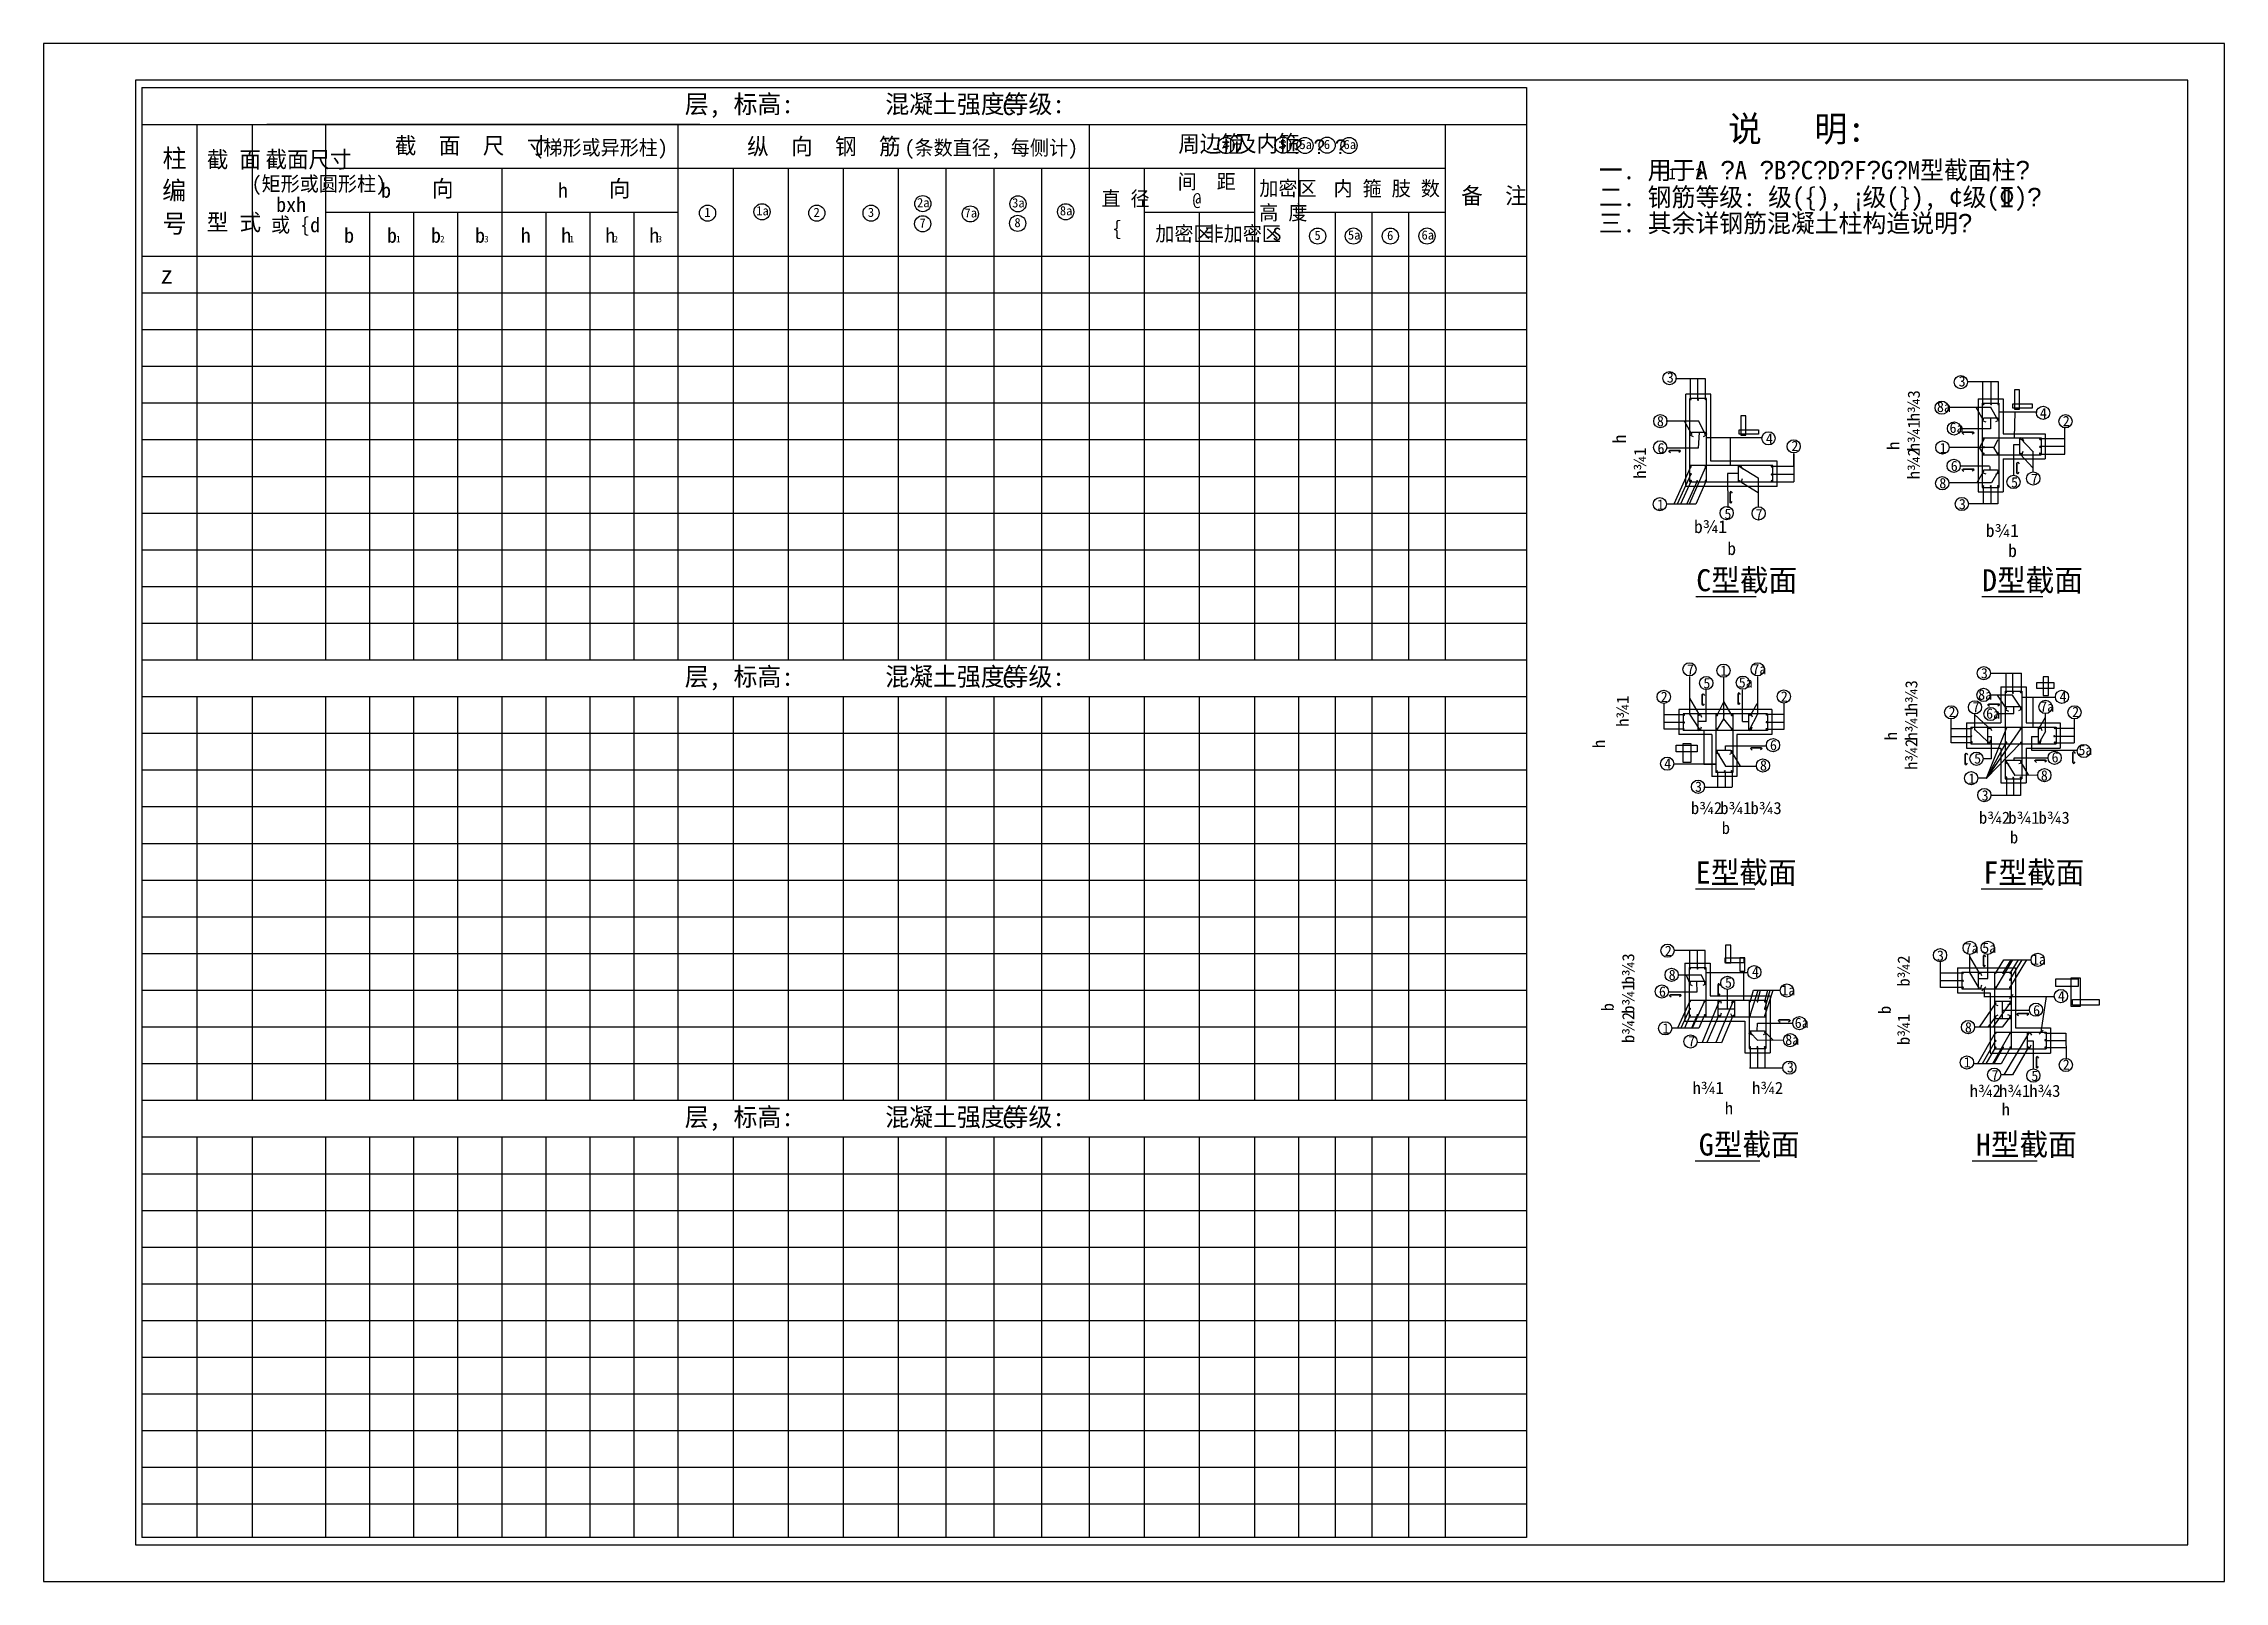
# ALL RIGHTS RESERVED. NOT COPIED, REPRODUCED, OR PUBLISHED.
# Model space of a CAD drawing. Header units: metres. Extents: x 2966 to 62366, y 6132 to 48032.
import ezdxf

# ---------------------------------------------------------------- set-up
doc = ezdxf.new("R2010")
doc.units = ezdxf.units.M
for name, color, linetype in [('8', 7, 'Continuous'), ('BIAO', 3, 'Continuous'), ('DIM', 1, 'Continuous'), ('S-BAR', 1, 'Continuous'), ('S-THIN', 3, 'Continuous'), ('S-TXT', 7, 'Continuous'), ('TEXT', 2, 'Continuous'), ('TK', 7, 'Continuous'), ('Z', 4, 'Continuous')]:
    doc.layers.add(name, color=color, linetype=linetype)

msp = doc.modelspace()

# ---------------------------------------------------------------- texts
for s, height, p in [('层, 标高:        ', 500, (20429.3, 46134.81)), ('混凝土强度等级: ', 500, (25891.63, 46134.81)), (' C', 450, (28776.69, 46081.95)), ('一. 用于A %%141A %%141B%%141C%%141D%%141F%%141G%%141M型截面柱%%140', 500, (45326.99, 44335.79)), ('二. 钢筋等级:%%160级({), %%161级(}), %%162级(%%133)%%140', 500, (45326.99, 43600.66)), ('三. 其余详钢筋混凝土柱构造说明%%140', 500, (45326.99, 42890.7)), ('z', 500, (6145.85, 41487.96)), ('层, 标高:        ', 500, (20429.3, 30534.81)), ('混凝土强度等级: ', 500, (25891.63, 30534.81)), (' C', 450, (28776.69, 30481.95)), ('层, 标高:        ', 500, (20429.3, 18534.81)), ('混凝土强度等级: ', 500, (25891.63, 18534.81)), (' C', 450, (28776.69, 18481.95))]:
    msp.add_text(s, height=height).set_placement(p)
at = {"layer": 'S-TXT'}
for s, height, p in [('3', 280, (47178.79, 38796.51)), ('3', 280, (55126.46, 38690.39)), ('8a', 280, (54535.77, 37993.71)), ('4', 280, (57338.85, 37823.29)), ('8', 280, (46908.74, 37604.61)), ('6a', 280, (54879.18, 37425.43)), ('2', 280, (57963.88, 37608.23)), ('6', 280, (46925.12, 36870.26)), ('4', 280, (49875.82, 37127.63)), ('2', 280, (50571.57, 36928.13)), ('1', 280, (54612.66, 36872.37)), ('6', 280, (54912.53, 36384.7)), ('7', 280, (57096.65, 36032.48)), ('8', 280, (54600.56, 35916.37)), ('5', 280, (56554.68, 35939.58)), ('1', 280, (46914.16, 35330.42)), ('b%%1901', 350, (47919.61, 34695.72)), ('5', 280, (48747.71, 35080.18)), ('7', 280, (49596.85, 35071.46)), ('3', 280, (55133.45, 35344.72)), ('b', 350, (48826.75, 34098.58)), ('b%%1901', 350, (55867.01, 34589.6)), ('b', 350, (56476.26, 34041.06)), ('7', 280, (47729.02, 30841.1)), ('1', 280, (48638.83, 30808.61)), ('7a', 280, (49508.47, 30850.87)), ('3', 280, (55731.73, 30736.86)), ('2', 280, (47012.33, 30093.91)), ('5', 280, (48174.83, 30465.36)), ('5a', 280, (49137.29, 30486.52)), ('2', 280, (50284.07, 30102.93)), ('8a', 280, (55658.95, 30153.89)), ('4', 280, (57878.02, 30102.45)), ('2', 280, (54852.13, 29681.66)), ('7', 280, (55504.72, 29814.92)), ('6a', 280, (55875.72, 29636.91)), ('7a', 280, (57347.21, 29830.57)), ('2', 280, (58218.67, 29681.66)), ('4', 280, (47105.75, 28272.33)), ('6', 280, (49988.32, 28778.52)), ('5', 280, (55548.83, 28415.17)), ('6', 280, (57658.87, 28447.1)), ('5a', 280, (58390, 28645.05)), ('3', 280, (47946.69, 27645.06)), ('8', 280, (49715.37, 28224.89)), ('1', 280, (55393.89, 27863.51)), ('8', 280, (57366.11, 27951.71)), ('b%%1902', 330, (47836.74, 27038.56)), ('b%%1901', 330, (48635.44, 27038.56)), ('b%%1903', 330, (49459.1, 27038.56)), ('3', 280, (55753.88, 27407.69)), ('b', 330, (48675.32, 26496.6)), ('b%%1902', 330, (55682.9, 26775.03)), ('b%%1901', 330, (56481.61, 26775.03)), ('b%%1903', 330, (57305.27, 26775.03)), ('b', 330, (56526.33, 26239.52)), ('2', 280, (47124.17, 23172.65)), ('3', 280, (54536.69, 23044.03)), ('7a', 280, (55290.87, 23248.76)), ('5a', 280, (55770.36, 23253.58)), ('1a', 280, (57123.69, 22938.3)), ('8', 280, (47228.86, 22516.74)), ('5', 280, (48763.84, 22309.37)), ('4', 280, (49497.86, 22602.97)), ('6', 280, (46964.67, 22062.8)), ('1a', 280, (50297.64, 22100.09)), ('4', 280, (57829.94, 21939.98)), ('6a', 280, (50662.23, 21212.38)), ('6', 280, (57155.18, 21555.69)), ('1', 280, (47059.86, 21059.81)), ('7', 280, (47760.47, 20714.08)), ('8a', 280, (50404.46, 20748.43)), ('8', 280, (55298.07, 21088.11)), ('3', 280, (50449.1, 20000.11)), ('1', 280, (55267.37, 20136.67)), ('2', 280, (57963.02, 20072.28)), ('h%%1901', 330, (47879.77, 19414.14)), ('h%%1902', 330, (49499.77, 19414.14)), ('h%%1902', 330, (55429.5, 19332.72)), ('7', 280, (56022.97, 19786.95)), ('h%%1901', 330, (56228.2, 19332.72)), ('h%%1903', 330, (57051.87, 19332.72)), ('5', 280, (57107.2, 19768.52)), ('h', 330, (48757.51, 18861.72)), ('h', 330, (56297.83, 18826.91))]:
    msp.add_text(s, height=height, dxfattribs=at).set_placement(p)
for s, height, p in [('h%%1903', 330, (54069.31, 37740.68)), ('h%%1901', 330, (54069.31, 36923.07)), ('h', 350, (46064.17, 37137.96)), ('h%%1901', 330, (46611.91, 36175.9)), ('h', 330, (53512.06, 36959.85)), ('h%%1902', 330, (54069.31, 36161.21)), ('h%%1903', 330, (54003.47, 29839.02)), ('h%%1901', 330, (46140.56, 29416.82)), ('h%%1901', 330, (54003.47, 29040.85)), ('h', 330, (53452.48, 29050.05)), ('h', 330, (45492.65, 28835.41)), ('h%%1902', 330, (54003.47, 28242.68)), ('b%%1903', 330, (46292.94, 22397.1)), ('b%%1902', 330, (53793.74, 22339.23)), ('b%%1901', 330, (46292.94, 21598.93)), ('b', 330, (45733.48, 21665.43)), ('b%%1902', 330, (46292.94, 20800.76)), ('b', 330, (53280.03, 21590.73)), ('b%%1901', 330, (53793.74, 20746.65))]:
    msp.add_text(s, height=height, rotation=90, dxfattribs=at).set_placement(p)
at = {"layer": 'TEXT'}
for s, height, p in [('说   明:', 700, (48853.69, 45359.64)), ('柱', 500, (6206.07, 44659.48)), ('截 面', 450, (7410.53, 44649.43)), ('截面尺寸', 450, (9011.67, 44651.15)), ('截  面  尺  寸 ', 450, (12534.8, 45028.59)), ('(梯形或异形柱)', 400, (16305.92, 44998.42)), ('纵  向  钢  筋', 450, (22129.66, 45006.39)), ('(条数直径, 每侧计)', 400, (26413.96, 44994.68)), ('周边箍', 450, (33874.14, 45076.48)), ('4', 250, (35084.24, 45150.02)), ('及内箍', 450, (35417.52, 45084.44)), ('5', 250, (36637.67, 45160.73)), ('%%141', 400, (36947.05, 45020.86)), ('5a', 250, (37173.06, 45158.32)), ('%%141', 400, (37557.76, 45020.86)), ('6', 250, (37838.05, 45160.73)), ('%%141', 400, (38140.07, 45020.86)), ('6a', 250, (38373.44, 45158.32)), ('1', 300, (47220.37, 44337.62)), ('2', 300, (47958.5, 44337.62)), ('编', 500, (6197.62, 43780.79)), ('(矩形或圆形柱)', 400, (8630.72, 44014.48)), ('b', 400, (12157.31, 43832.99)), (' 向', 450, (13239.11, 43858.53)), ('h', 400, (16972.88, 43832.99)), (' 向', 450, (18054.69, 43858.53)), ('直 径', 400, (31779.4, 43608.26)), ('间  距', 400, (33855.97, 44072.9)), ('@', 350, (34260.28, 43624.08)), ('加密区', 400, (36079.13, 43889.97)), ('内 箍 肢 数', 400, (38101.85, 43883.76)), ('备  注', 450, (41579.99, 43666.06)), ('号', 500, (6206.07, 42879.81)), ('型 式', 450, (7410.53, 42940.55)), ('bxh', 400, (9299.13, 43444.76)), ('1', 250, (20962.92, 43309.57)), ('1a', 250, (22377.32, 43353.13)), ('2', 250, (23937.94, 43309.57)), ('3', 250, (25416.8, 43309.57)), ('2a', 250, (26755.52, 43574.82)), ('7a', 250, (28049.8, 43294.68)), ('3a', 250, (29346.83, 43568.22)), ('8a', 250, (30646.88, 43353.13)), ('高 度', 400, (36077.41, 43226.62)), ('或 {d', 400, (9160.19, 42893.53)), ('b', 400, (11150.99, 42605.89)), ('b', 400, (12317.93, 42605.89)), ('1', 180, (12565.69, 42616.54)), ('b', 400, (13517.93, 42605.89)), ('2', 180, (13765.69, 42616.54)), ('b', 400, (14717.93, 42605.89)), ('3', 180, (14965.69, 42616.54)), ('h', 400, (15960.38, 42605.89)), ('h', 400, (17062.48, 42605.89)), ('1', 180, (17288.64, 42616.54)), ('h', 400, (18262.48, 42605.89)), ('2', 180, (18488.64, 42616.54)), ('h', 400, (19462.48, 42605.89)), ('3', 180, (19688.64, 42616.54)), ('7', 250, (26822.86, 43019.31)), ('8', 250, (29409.1, 43030.4)), ('{', 400, (32068.66, 42798.05)), ('加密区', 400, (33246.79, 42652.25)), ('非加密区', 400, (34588.81, 42652.25)), ('S', 350, (36442.49, 42667.55)), ('5', 250, (37581.16, 42683.93)), ('5a', 250, (38491.81, 42691.64)), ('6', 250, (39559.18, 42683.93)), ('6a', 250, (40497.29, 42691.64))]:
    msp.add_text(s, height=height, dxfattribs=at).set_placement(p)
at = {"layer": 'Z'}
for s, p in [('C型截面', (47980.85, 33111.42)), ('D型截面', (55765.33, 33111.42)), ('E型截面', (47965.38, 25147.34)), ('F型截面', (55802.93, 25147.34)), ('G型截面', (48049.83, 17735.05)), ('H型截面', (55597.79, 17735.05))]:
    msp.add_text(s, height=600, dxfattribs=at).set_placement(p)

# ---------------------------------------------------------------- linework, layer by layer
at = {"layer": '8'}
for p, q in [((48048.57, 37741.81), (47165.05, 37741.81)), ((48048.57, 37741.81), (47165.05, 37741.81)), ((47839.98, 37420.99), (47659.4, 37741.81)), ((48061.89, 37435.64), (48029.36, 37009.94)), ((48061.89, 37435.64), (48029.36, 37009.94)), ((48219.12, 37390.91), (48048.57, 37741.81)), ((48219.12, 37390.91), (48048.57, 37741.81)), ((56223.7, 37996.35), (57263.33, 37996.35)), ((56223.7, 37996.35), (57263.33, 37996.35)), ((48029.36, 37009.94), (47185.09, 37009.94)), ((48029.36, 37009.94), (47185.09, 37009.94)), ((48263.79, 37300.68), (49784.17, 37300.68)), ((48263.79, 37300.68), (49784.17, 37300.68)), ((55814.07, 37247.66), (55699.27, 37024.21)), ((56195.65, 37239.25), (56088.56, 37024.21)), ((47825.73, 36489.93), (47371.78, 35483.42)), ((47830.84, 36297.99), (47458.21, 35483.42)), ((48228.14, 36494.57), (47785.33, 35486.04)), ((49179.44, 36503.08), (49663.78, 36196.86)), ((47837.89, 36117.66), (47547.75, 35483.42)), ((47837.89, 36117.66), (47547.75, 35483.42)), ((48007.72, 36111.32), (47717.58, 35477.07)), ((49149.34, 36122.1), (49663.78, 35796.86)), ((49663.78, 36196.86), (49663.78, 35417.99)), ((49663.78, 36167.79), (49663.78, 35417.99)), ((56428.72, 29390.59), (55877.78, 28009.25)), ((56823.29, 29369.21), (55878.03, 28009.88)), ((56411.59, 28983.57), (55877.72, 28009.47))]:
    msp.add_line(p, q, dxfattribs=at)
at = {"layer": 'BIAO'}
for p, q in [((5643.77, 46831.92), (5643.77, 7331.92)), ((43357.77, 46831.92), (43357.77, 7331.92)), ((7143.77, 45831.92), (7143.77, 31231.92)), ((8643.77, 45831.92), (8643.77, 31231.92)), ((20843.77, 45831.92), (9043.77, 45831.92)), ((10643.77, 45831.92), (10643.77, 31231.92)), ((20243.77, 45831.92), (20243.77, 31231.92)), ((20243.77, 45831.92), (20243.77, 31231.92)), ((31443.77, 45831.92), (31443.77, 31231.92)), ((31443.77, 45831.92), (31443.77, 32231.92)), ((41143.77, 45831.92), (41143.77, 31231.92)), ((33043.77, 44631.92), (10659.9, 44631.92)), ((15443.77, 44631.92), (15443.77, 31231.92)), ((21743.77, 44631.92), (21743.77, 31231.92)), ((23243.77, 44631.92), (23243.77, 31231.92)), ((24743.77, 44631.92), (24743.77, 31231.92)), ((26243.77, 44631.92), (26243.77, 31231.92)), ((27543.77, 44631.92), (27543.77, 31231.92)), ((28843.77, 44631.92), (28843.77, 31231.92)), ((30143.77, 44631.92), (30143.77, 31231.92)), ((41143.77, 44631.92), (30843.77, 44631.92)), ((32943.77, 44631.92), (32943.77, 31231.92)), ((35943.77, 44631.92), (35943.77, 31231.92)), ((37143.77, 44631.92), (37143.77, 31231.92)), ((41143.77, 44631.92), (41143.77, 31231.92)), ((20243.77, 43431.92), (10659.9, 43431.92)), ((11843.77, 43431.92), (11843.77, 31231.92)), ((13043.77, 43431.92), (13043.77, 31231.92)), ((14243.77, 43431.92), (14243.77, 31231.92)), ((16643.77, 43431.92), (16643.77, 31231.92)), ((17843.77, 43431.92), (17843.77, 31231.92)), ((19043.77, 43431.92), (19043.77, 31231.92)), ((35943.77, 43431.92), (32943.77, 43431.92)), ((34443.77, 43431.92), (34443.77, 31231.92)), ((41143.77, 43431.92), (37143.77, 43431.92)), ((38143.77, 43431.92), (38143.77, 31231.92)), ((39143.77, 43431.92), (39143.77, 31231.92)), ((40143.77, 43431.92), (40143.77, 31231.92)), ((24143.77, 42231.92), (5643.77, 42231.92)), ((43357.77, 42231.92), (24143.77, 42231.92)), ((24143.77, 41231.92), (5643.77, 41231.92)), ((43357.77, 41231.92), (24143.77, 41231.92)), ((24143.77, 40231.92), (5643.77, 40231.92)), ((43357.77, 40231.92), (24143.77, 40231.92)), ((24143.77, 39231.92), (5643.77, 39231.92)), ((43357.77, 39231.92), (24143.77, 39231.92)), ((24143.77, 38231.92), (5643.77, 38231.92)), ((43357.77, 38231.92), (24143.77, 38231.92)), ((24143.77, 37231.92), (5643.77, 37231.92)), ((43357.77, 37231.92), (24143.77, 37231.92)), ((24143.77, 36231.92), (5643.77, 36231.92)), ((43357.77, 36231.92), (24143.77, 36231.92)), ((24143.77, 35231.92), (5643.77, 35231.92)), ((43357.77, 35231.92), (24143.77, 35231.92)), ((24143.77, 34231.92), (5643.77, 34231.92)), ((43357.77, 34231.92), (24143.77, 34231.92)), ((24143.77, 33231.92), (5643.77, 33231.92)), ((43357.77, 33231.92), (24143.77, 33231.92)), ((24143.77, 32231.92), (5643.77, 32231.92)), ((43357.77, 32231.92), (24143.77, 32231.92)), ((24143.77, 31231.92), (5643.77, 31231.92)), ((43357.77, 31231.92), (24143.77, 31231.92)), ((24143.77, 30231.92), (5643.77, 30231.92)), ((7143.77, 30231.92), (7143.77, 19231.92)), ((8643.77, 30231.92), (8643.77, 19231.92)), ((10643.77, 30231.92), (10643.77, 19231.92)), ((11843.77, 30231.92), (11843.77, 19231.92)), ((13043.77, 30231.92), (13043.77, 19231.92)), ((14243.77, 30231.92), (14243.77, 19231.92)), ((15443.77, 30231.92), (15443.77, 19231.92)), ((16643.77, 30231.92), (16643.77, 19231.92)), ((17843.77, 30231.92), (17843.77, 19231.92)), ((19043.77, 30231.92), (19043.77, 19231.92)), ((20243.77, 30231.92), (20243.77, 19231.92)), ((20243.77, 30231.92), (20243.77, 19231.92)), ((21743.77, 30231.92), (21743.77, 19231.92)), ((23243.77, 30231.92), (23243.77, 19231.92)), ((43357.77, 30231.92), (24143.77, 30231.92)), ((24743.77, 30231.92), (24743.77, 19231.92)), ((26243.77, 30231.92), (26243.77, 19231.92)), ((27543.77, 30231.92), (27543.77, 19231.92)), ((28843.77, 30231.92), (28843.77, 19231.92)), ((30143.77, 30231.92), (30143.77, 19231.92)), ((31443.77, 30231.92), (31443.77, 19231.92)), ((32943.77, 30231.92), (32943.77, 19231.92)), ((34443.77, 30231.92), (34443.77, 19231.92)), ((35943.77, 30231.92), (35943.77, 19231.92)), ((37143.77, 30231.92), (37143.77, 19231.92)), ((38143.77, 30231.92), (38143.77, 19231.92)), ((39143.77, 30231.92), (39143.77, 19231.92)), ((40143.77, 30231.92), (40143.77, 19231.92)), ((41143.77, 30231.92), (41143.77, 19231.92)), ((24143.77, 29231.92), (5643.77, 29231.92)), ((43357.77, 29231.92), (24143.77, 29231.92)), ((24143.77, 28231.92), (5643.77, 28231.92)), ((43357.77, 28231.92), (24143.77, 28231.92)), ((24143.77, 27231.92), (5643.77, 27231.92)), ((43357.77, 27231.92), (24143.77, 27231.92)), ((24143.77, 26231.92), (5643.77, 26231.92)), ((43357.77, 26231.92), (24143.77, 26231.92)), ((24143.77, 25231.92), (5643.77, 25231.92)), ((43357.77, 25231.92), (24143.77, 25231.92)), ((24143.77, 24231.92), (5643.77, 24231.92)), ((43357.77, 24231.92), (24143.77, 24231.92)), ((24143.77, 23231.92), (5643.77, 23231.92)), ((43357.77, 23231.92), (24143.77, 23231.92)), ((24143.77, 22231.92), (5643.77, 22231.92)), ((43357.77, 22231.92), (24143.77, 22231.92)), ((24143.77, 21231.92), (5643.77, 21231.92)), ((43357.77, 21231.92), (24143.77, 21231.92)), ((24143.77, 20231.92), (5643.77, 20231.92)), ((43357.77, 20231.92), (24143.77, 20231.92)), ((24143.77, 19231.92), (5643.77, 19231.92)), ((43357.77, 19231.92), (24143.77, 19231.92)), ((24143.77, 18231.92), (5643.77, 18231.92)), ((7143.77, 18231.92), (7143.77, 7331.92)), ((8643.77, 18231.92), (8643.77, 7331.92)), ((10643.77, 18231.92), (10643.77, 7331.92)), ((11843.77, 18231.92), (11843.77, 7331.92)), ((13043.77, 18231.92), (13043.77, 7331.92)), ((14243.77, 18231.92), (14243.77, 7331.92)), ((15443.77, 18231.92), (15443.77, 7331.92)), ((16643.77, 18231.92), (16643.77, 7331.92)), ((17843.77, 18231.92), (17843.77, 7331.92)), ((19043.77, 18231.92), (19043.77, 7331.92)), ((20243.77, 18231.92), (20243.77, 7331.92)), ((20243.77, 18231.92), (20243.77, 7331.92)), ((21743.77, 18231.92), (21743.77, 7331.92)), ((23243.77, 18231.92), (23243.77, 7331.92)), ((43357.77, 18231.92), (24143.77, 18231.92)), ((24743.77, 18231.92), (24743.77, 7331.92)), ((26243.77, 18231.92), (26243.77, 7331.92)), ((27543.77, 18231.92), (27543.77, 7331.92)), ((28843.77, 18231.92), (28843.77, 7331.92)), ((30143.77, 18231.92), (30143.77, 7331.92)), ((31443.77, 18231.92), (31443.77, 7331.92)), ((32943.77, 18231.92), (32943.77, 7331.92)), ((34443.77, 18231.92), (34443.77, 7331.92)), ((35943.77, 18231.92), (35943.77, 7331.92)), ((37143.77, 18231.92), (37143.77, 7331.92)), ((38143.77, 18231.92), (38143.77, 7331.92)), ((39143.77, 18231.92), (39143.77, 7331.92)), ((40143.77, 18231.92), (40143.77, 7331.92)), ((41143.77, 18231.92), (41143.77, 7331.92)), ((24143.77, 17231.92), (5643.77, 17231.92)), ((43357.77, 17231.92), (24143.77, 17231.92)), ((24143.77, 16231.92), (5643.77, 16231.92)), ((43357.77, 16231.92), (24143.77, 16231.92)), ((24143.77, 15231.92), (5643.77, 15231.92)), ((43357.77, 15231.92), (24143.77, 15231.92)), ((24143.77, 14231.92), (5643.77, 14231.92)), ((43357.77, 14231.92), (24143.77, 14231.92)), ((24143.77, 13231.92), (5643.77, 13231.92)), ((43357.77, 13231.92), (24143.77, 13231.92)), ((24143.77, 12231.92), (5643.77, 12231.92)), ((43357.77, 12231.92), (24143.77, 12231.92)), ((24143.77, 11231.92), (5643.77, 11231.92)), ((43357.77, 11231.92), (24143.77, 11231.92)), ((24143.77, 10231.92), (5643.77, 10231.92)), ((43357.77, 10231.92), (24143.77, 10231.92)), ((24143.77, 9231.92), (5643.77, 9231.92)), ((43357.77, 9231.92), (24143.77, 9231.92)), ((24143.77, 8231.92), (5643.77, 8231.92)), ((43357.77, 8231.92), (24143.77, 8231.92)), ((24143.77, 7331.92), (5643.77, 7331.92)), ((43357.77, 7331.92), (24143.77, 7331.92))]:
    msp.add_line(p, q, dxfattribs=at)
at = {"layer": 'DIM'}
for p, q in [((48230.59, 38896.97), (47418.17, 38896.97)), ((48230.59, 38896.97), (47418.17, 38896.97)), ((47824.38, 38342.19), (47824.38, 38896.97)), ((47824.38, 38342.19), (47824.38, 38896.97)), ((48025.75, 38323.88), (48025.75, 38878.67)), ((48025.75, 38323.88), (48025.75, 38878.67)), ((48230.59, 38328.66), (48230.59, 38896.97)), ((48230.59, 38328.66), (48230.59, 38896.97)), ((56212.9, 38814.89), (55372.6, 38814.89)), ((55783.88, 38211.99), (55783.88, 38814.89)), ((56017.97, 38211.99), (56017.97, 38814.89)), ((56212.9, 38211.99), (56212.9, 38814.89)), ((56011.8, 38118.21), (54865.81, 38118.21)), ((55797.29, 37783.26), (55603.91, 38118.21)), ((56199.49, 37783.26), (56006.11, 38118.21)), ((47822.37, 37423.01), (47811.59, 37406.86)), ((47849.32, 37433.79), (47822.37, 37423.01)), ((48226.59, 37433.79), (47849.32, 37433.79)), ((48253.54, 37426.61), (48226.59, 37433.79)), ((48264.32, 37405.06), (48253.54, 37426.61)), ((55227.02, 37425.73), (55233.81, 37439.31)), ((55227.02, 37425.09), (55236.07, 37413.78)), ((55233.81, 37439.31), (55250.79, 37443.83)), ((55250.79, 37443.83), (55522.29, 37443.83)), ((55522.29, 37443.83), (55250.79, 37443.83)), ((55539.26, 37439.31), (55522.29, 37443.83)), ((55546.05, 37425.09), (55537, 37413.78)), ((55546.05, 37425.73), (55539.26, 37439.31)), ((55786.31, 37816), (55775.54, 37799.85)), ((55777.33, 37782.02), (55788.11, 37764.06)), ((55813.27, 37826.77), (55786.31, 37816)), ((56195.05, 37826.77), (55817.78, 37826.77)), ((56213.9, 37764.06), (56127.64, 37726.61)), ((56217.48, 37819.59), (56190.54, 37826.77)), ((56228.26, 37782.02), (56213.9, 37764.06)), ((56228.26, 37798.05), (56217.48, 37819.59)), ((56653.87, 38000.16), (56640.88, 37287.15)), ((58022.82, 36845.42), (58022.82, 37561.66)), ((47232.46, 36931.16), (47239.25, 36944.74)), ((47232.46, 36930.52), (47241.51, 36919.21)), ((47239.25, 36944.74), (47256.22, 36949.26)), ((47241.51, 36919.21), (47277.92, 36890.72)), ((47527.72, 36949.26), (47256.22, 36949.26)), ((47256.22, 36949.26), (47527.72, 36949.26)), ((47542.44, 36919.21), (47505.09, 36891.64)), ((47544.7, 36944.74), (47527.72, 36949.26)), ((47551.49, 36930.52), (47542.44, 36919.21)), ((47551.49, 36931.16), (47544.7, 36944.74)), ((48249.95, 37362.02), (48167.93, 37319.62)), ((48264.32, 37379.98), (48249.95, 37362.02)), ((48901.88, 37304.5), (48901.88, 36539.59)), ((48901.88, 37304.5), (48901.88, 36539.59)), ((50640.78, 36867.28), (50640.78, 36096)), ((50640.78, 36867.28), (50640.78, 36096)), ((50640.78, 36515.47), (50640.78, 36867.28)), ((50640.78, 36515.47), (50640.78, 36867.28)), ((56088.56, 37024.21), (54884.88, 37024.21)), ((55236.07, 37413.78), (55272.49, 37385.29)), ((55537, 37413.78), (55499.65, 37386.21)), ((56624.75, 37099.97), (56619.41, 36265.63)), ((56784.41, 37099.97), (56624.75, 37099.97)), ((56791.59, 37281.16), (56784.41, 37254.21)), ((56784.41, 37254.21), (56784.41, 36869.71)), ((56784.41, 36869.71), (56795.19, 36842.76)), ((56813.14, 37291.94), (56791.59, 37281.16)), ((56795.19, 36842.76), (56811.34, 36831.98)), ((56816.21, 37274.15), (57144.16, 36919.03)), ((56816.21, 36832.02), (57144.16, 36476.91)), ((56838.22, 36833.77), (56856.17, 36844.55)), ((56856.17, 36844.55), (56881.85, 36924.46)), ((57148.89, 36923.32), (57148.89, 36369.86)), ((57352.48, 37274.15), (58022.82, 37274.15)), ((57352.48, 37063.1), (58022.82, 37063.1)), ((57352.48, 36845.42), (58022.82, 36845.42)), ((48831.28, 36317.06), (48841.06, 35385.84)), ((48831.28, 36317.06), (48841.06, 35385.84)), ((49135.49, 36317.06), (48831.28, 36317.06)), ((49135.49, 36317.06), (48831.28, 36317.06)), ((49130.04, 36529.94), (49122.86, 36503)), ((49122.86, 36503), (49122.86, 36125.73)), ((49151.59, 36540.72), (49130.04, 36529.94)), ((49176.66, 36540.72), (49194.62, 36526.36)), ((49194.62, 36526.36), (49238.53, 36432.73)), ((50031.46, 36515.47), (50640.78, 36515.47)), ((50031.46, 36515.47), (50640.78, 36515.47)), ((50031.46, 36295.93), (50640.78, 36295.93)), ((50031.46, 36295.93), (50640.78, 36295.93)), ((55966.29, 36513.86), (55157.71, 36513.86)), ((55227.02, 36420.69), (55233.81, 36434.27)), ((55227.02, 36420.05), (55236.07, 36408.74)), ((55233.81, 36434.27), (55250.79, 36438.79)), ((55236.07, 36408.74), (55272.49, 36380.25)), ((55250.79, 36438.79), (55522.29, 36438.79)), ((55522.29, 36438.79), (55250.79, 36438.79)), ((55537, 36408.74), (55499.65, 36381.17)), ((55539.26, 36434.27), (55522.29, 36438.79)), ((55546.05, 36420.05), (55537, 36408.74)), ((55546.05, 36420.69), (55539.26, 36434.27)), ((55797.29, 36363.1), (55622.26, 36059.94)), ((55786.32, 36398.16), (55775.54, 36382.01)), ((55777.34, 36355.13), (55788.12, 36337.17)), ((55813.27, 36408.94), (55786.32, 36398.16)), ((55788.12, 36337.17), (55864.76, 36306.61)), ((56190.54, 36408.94), (55813.27, 36408.94)), ((55977.4, 36512.84), (55977.4, 36408.94)), ((56199.49, 36363.1), (56024.46, 36059.94)), ((56217.49, 36401.76), (56190.54, 36408.94)), ((56228.27, 36380.21), (56217.49, 36401.76)), ((56721.49, 36619.33), (56716.96, 36602.36)), ((56716.96, 36330.86), (56716.96, 36602.36)), ((56716.96, 36602.36), (56716.96, 36330.86)), ((56721.49, 36313.88), (56716.96, 36330.86)), ((56735.06, 36626.12), (56721.49, 36619.33)), ((56735.06, 36307.09), (56721.49, 36313.88)), ((56735.7, 36626.12), (56747.01, 36617.07)), ((56735.7, 36307.09), (56747.01, 36316.14)), ((56747.01, 36617.07), (56774.58, 36579.72)), ((56747.01, 36316.14), (56775.5, 36352.56)), ((48237.12, 36103.31), (47969.74, 35483.42)), ((48237.12, 36103.31), (47969.74, 35483.42)), ((48904.9, 35823.53), (48900.37, 35806.56)), ((48900.37, 35535.06), (48900.37, 35806.56)), ((48900.37, 35806.56), (48900.37, 35535.06)), ((48918.47, 35830.32), (48904.9, 35823.53)), ((48919.11, 35830.32), (48930.42, 35821.27)), ((48930.42, 35821.27), (48957.99, 35783.92)), ((49122.86, 36125.73), (49133.63, 36098.77)), ((49133.63, 36098.77), (49149.79, 36087.99)), ((50031.46, 36096), (50640.78, 36096)), ((50031.46, 36096), (50640.78, 36096)), ((56024.46, 36059.94), (54865.81, 36059.94)), ((55797.29, 35961.16), (55797.29, 35495.91)), ((56004.56, 35961.16), (56004.56, 35495.91)), ((56199.49, 35961.16), (56199.49, 35495.91)), ((47969.74, 35483.42), (47174.15, 35483.42)), ((47969.74, 35483.42), (47174.15, 35483.42)), ((48904.9, 35518.08), (48900.37, 35535.06)), ((48918.47, 35511.29), (48904.9, 35518.08)), ((48919.11, 35511.29), (48930.42, 35520.34)), ((48930.42, 35520.34), (48958.91, 35556.76)), ((56199.49, 35495.91), (55398.64, 35495.91)), ((47803.41, 29764.29), (47803.41, 30791.09)), ((47803.41, 29764.29), (47803.41, 30791.09)), ((48150.71, 30309.94), (48146.18, 30292.96)), ((48164.28, 30316.73), (48150.71, 30309.94)), ((48164.92, 30316.73), (48176.23, 30307.67)), ((48176.23, 30307.67), (48203.81, 30270.32)), ((48253.86, 29563.55), (48253.86, 30444.3)), ((48730.32, 29635.33), (48730.32, 30765.08)), ((49126.14, 30336.3), (49121.62, 30319.32)), ((49121.62, 30319.32), (49121.62, 30047.83)), ((49121.62, 30047.83), (49121.62, 30319.32)), ((49139.72, 30343.09), (49126.14, 30336.3)), ((49140.35, 30343.09), (49151.67, 30334.04)), ((49151.67, 30334.04), (49179.24, 30296.69)), ((49242.29, 29561.35), (49242.29, 30427.23)), ((49645.97, 30791.09), (49645.97, 29755.81)), ((56007.21, 30876.34), (56841.66, 30876.34)), ((56419.48, 30365.63), (56419.48, 30876.34)), ((56607.2, 30352.22), (56607.2, 30862.94)), ((56841.66, 30387.83), (56841.66, 30876.34)), ((47109.42, 29355.19), (47109.42, 30050.38)), ((47634.54, 29746.9), (47109.42, 29746.9)), ((48057.45, 29757.21), (47803.41, 30197.23)), ((48057.45, 29757.21), (47803.41, 30197.23)), ((48076.89, 29338.87), (47803.41, 29764.29)), ((48076.89, 29338.87), (47803.41, 29764.29)), ((48031.56, 29759.32), (48024.38, 29732.38)), ((48024.38, 29732.38), (48024.38, 29347.87)), ((48053.1, 29770.1), (48031.56, 29759.32)), ((48078.18, 29770.1), (48096.14, 29755.73)), ((48096.14, 29755.73), (48122.62, 29678.86)), ((48146.18, 30292.96), (48146.18, 30021.46)), ((48146.18, 30021.46), (48146.18, 30292.96)), ((48150.71, 30004.49), (48146.18, 30021.46)), ((48164.28, 29997.69), (48150.71, 30004.49)), ((48164.92, 29997.69), (48176.23, 30006.75)), ((48176.23, 30006.75), (48204.72, 30043.16)), ((48932.35, 29757.21), (48730.32, 30107.12)), ((49126.14, 30030.85), (49121.62, 30047.83)), ((49139.72, 30024.06), (49126.14, 30030.85)), ((49140.35, 30024.06), (49151.67, 30033.11)), ((49151.67, 30033.11), (49180.16, 30069.53)), ((49414.19, 29759.32), (49407.01, 29732.38)), ((49407.01, 29732.38), (49407.01, 29347.87)), ((49435.74, 29770.1), (49414.19, 29759.32)), ((49437.9, 29349.75), (49645.97, 29755.81)), ((49460.82, 29770.1), (49478.77, 29755.73)), ((49465.06, 29744.15), (49640.41, 30047.87)), ((49478.77, 29755.73), (49505.26, 29687.67)), ((49903.85, 29757.21), (50377.29, 29757.21)), ((50377.29, 29355.19), (50377.29, 30050.38)), ((55921.67, 29418.18), (55550.92, 29761.03)), ((55565.79, 29320.71), (55570.35, 29765.56)), ((55566.01, 29342.76), (55570.35, 29765.56)), ((55921.67, 29418.18), (55570.13, 29743.27)), ((55925.62, 30018.25), (55932.41, 30031.83)), ((55925.62, 30017.61), (55934.67, 30006.3)), ((55932.41, 30031.83), (55949.39, 30036.35)), ((55934.67, 30006.3), (55971.09, 29977.81)), ((55949.39, 30036.35), (56220.88, 30036.35)), ((56220.88, 30036.35), (55949.39, 30036.35)), ((56598.4, 30279.84), (56000.86, 30274.53)), ((56630.57, 29771.81), (56180.28, 29771.81)), ((56419.48, 29921.53), (56189.68, 30276.21)), ((56235.6, 30006.3), (56198.25, 29978.73)), ((56237.86, 30031.83), (56220.88, 30036.35)), ((56244.65, 30017.61), (56235.6, 30006.3)), ((56244.65, 30018.25), (56237.86, 30031.83)), ((56815.03, 29960.23), (56391.3, 29960.23)), ((56830.55, 29921.53), (56598.4, 30279.84)), ((56630.57, 29775.07), (56630.57, 29960.23)), ((56838.39, 29888.46), (56758.9, 29848.53)), ((56841.97, 29953.05), (56815.03, 29960.23)), ((56852.75, 29906.42), (56838.39, 29888.46)), ((56852.75, 29931.5), (56841.97, 29953.05)), ((56852.77, 30221.29), (57747.13, 30221.29)), ((57152.74, 30221.29), (57152.74, 29408.56)), ((57495.18, 29284.74), (57495.18, 29780.83)), ((47634.54, 29535.82), (47109.42, 29535.82)), ((47634.54, 29355.19), (47109.42, 29355.19)), ((48253.86, 29563.55), (48024.38, 29563.55)), ((48024.38, 29347.87), (48035.15, 29320.92)), ((48035.15, 29320.92), (48051.31, 29310.14)), ((48191.55, 29320.69), (48191.55, 28400.17)), ((48954.42, 29355.19), (48730.32, 29635.33)), ((49242.29, 29561.35), (49407.01, 29561.35)), ((49407.01, 29347.87), (49417.78, 29320.92)), ((49417.78, 29320.92), (49433.94, 29310.14)), ((49893.53, 29355.19), (50377.29, 29355.19)), ((49903.85, 29546.12), (50377.29, 29546.12)), ((55461.7, 29147.41), (54906.2, 29147.41)), ((54919.63, 28977.81), (54919.63, 29622.86)), ((55475.13, 29361.8), (54919.63, 29361.8)), ((55921.67, 29007.5), (55565.79, 29342.97)), ((55924.56, 29398.24), (55917.38, 29371.29)), ((55917.38, 29371.29), (55917.38, 28960.09)), ((55917.38, 29155.45), (56026.18, 29155.45)), ((55946.11, 29409.02), (55924.56, 29398.24)), ((55971.19, 29409.02), (55989.14, 29394.65)), ((55989.14, 29394.65), (56018.63, 29318.17)), ((56026.18, 28544.61), (56026.18, 29157.08)), ((57111.01, 29155.45), (57111.01, 29155.45)), ((57111.01, 29155.45), (57294.74, 29155.45)), ((57111.01, 29155.45), (57111.01, 28784.6)), ((57301.92, 29394.73), (57294.74, 29367.78)), ((57294.74, 29367.78), (57294.74, 28956.58)), ((57323.47, 29405.51), (57301.92, 29394.73)), ((57319.39, 29377.5), (57495.18, 29681.99)), ((57319.39, 28977.81), (57502.61, 29299.58)), ((57348.54, 29405.51), (57366.5, 29391.14)), ((57366.5, 29391.14), (57395.93, 29314.66)), ((57739.25, 29163.11), (58262.93, 29163.11)), ((57752.68, 29377.5), (58276.37, 29377.5)), ((58276.37, 29631.74), (58276.37, 28977.81)), ((48521.4, 28756.42), (48510.62, 28740.26)), ((48548.35, 28767.19), (48521.4, 28756.42)), ((48542.26, 28736.71), (48774.78, 28342.89)), ((48925.62, 28767.19), (48548.35, 28767.19)), ((48779.51, 28901.2), (49903.6, 28901.2)), ((48779.51, 28767.19), (48779.51, 28901.2)), ((48948.98, 28695.43), (48889.69, 28658.64)), ((48952.57, 28760.01), (48925.62, 28767.19)), ((48940.28, 28736.71), (49172.8, 28342.89)), ((48963.35, 28713.38), (48948.98, 28695.43)), ((48963.35, 28738.46), (48952.57, 28760.01)), ((49456.48, 28824.41), (49463.27, 28837.99)), ((49456.48, 28823.78), (49465.53, 28812.46)), ((49463.27, 28837.99), (49480.25, 28842.51)), ((49465.53, 28812.46), (49501.95, 28783.97)), ((49751.75, 28842.51), (49480.25, 28842.51)), ((49480.25, 28842.51), (49751.75, 28842.51)), ((49766.46, 28812.46), (49729.11, 28784.89)), ((49768.72, 28837.99), (49751.75, 28842.51)), ((49775.51, 28823.78), (49766.46, 28812.46)), ((49775.51, 28824.41), (49768.72, 28837.99)), ((55497.35, 28977.81), (54919.63, 28977.81)), ((55312.65, 28689.69), (55308.13, 28672.71)), ((55308.13, 28401.21), (55308.13, 28672.71)), ((55308.13, 28672.71), (55308.13, 28401.21)), ((55326.23, 28696.48), (55312.65, 28689.69)), ((55326.86, 28696.48), (55338.18, 28687.43)), ((55338.18, 28687.43), (55365.75, 28650.08)), ((56026.18, 28544.61), (55791.77, 28544.61)), ((56821.17, 28977.56), (55877.95, 28009.29)), ((56821.17, 28977.56), (55877.95, 28009.29)), ((56636.08, 28569.79), (57574.16, 28569.79)), ((56636.08, 28500.84), (56636.08, 28569.79)), ((57111.01, 28784.6), (58360.22, 28784.6)), ((57752.68, 28977.81), (58276.37, 28977.81)), ((58245.45, 28732.69), (58240.93, 28715.71)), ((58240.93, 28444.21), (58240.93, 28715.71)), ((58240.93, 28715.71), (58240.93, 28444.21)), ((58259.03, 28739.48), (58245.45, 28732.69)), ((58259.66, 28739.48), (58270.98, 28730.43)), ((58270.98, 28730.43), (58298.55, 28693.08)), ((48517.76, 28400.17), (47374.33, 28400.17)), ((48191.55, 28400.17), (48517.76, 28400.17)), ((48558.5, 28190.38), (48558.5, 27767.74)), ((48769.73, 28190.38), (48769.73, 27767.74)), ((48774.78, 28342.89), (49622.92, 28342.89)), ((48954.86, 28200.68), (48954.86, 27767.74)), ((55312.65, 28384.24), (55308.13, 28401.21)), ((55326.23, 28377.45), (55312.65, 28384.24)), ((55326.86, 28377.45), (55338.18, 28386.5)), ((55338.18, 28386.5), (55366.67, 28422.91)), ((55882.88, 28016.4), (55648.47, 28016.4)), ((56815.03, 28499.04), (56391.3, 28499.04)), ((56423.09, 28468.91), (56662.53, 28093.23)), ((56431.55, 28034.1), (56431.55, 27545.59)), ((56619.27, 28020.7), (56619.27, 27532.19)), ((56656.77, 28102.28), (57256.64, 28111.82)), ((56838.39, 28427.27), (56767.54, 28404.57)), ((56808.33, 28023), (56808.33, 27545.59)), ((56841.97, 28491.86), (56815.03, 28499.04)), ((56819.38, 28455.75), (57017.95, 28111.82)), ((56852.75, 28445.23), (56838.39, 28427.27)), ((56852.75, 28470.31), (56841.97, 28491.86)), ((57198.54, 28488.34), (57205.34, 28501.91)), ((57198.54, 28487.7), (57207.6, 28476.39)), ((57205.34, 28501.91), (57222.31, 28506.43)), ((57207.6, 28476.39), (57244.01, 28447.9)), ((57222.31, 28506.43), (57493.81, 28506.43)), ((57493.81, 28506.43), (57222.31, 28506.43)), ((57508.53, 28476.39), (57471.18, 28448.81)), ((57510.79, 28501.91), (57493.81, 28506.43)), ((57517.58, 28487.7), (57508.53, 28476.39)), ((57517.58, 28488.34), (57510.79, 28501.91)), ((58245.45, 28427.24), (58240.93, 28444.21)), ((58259.03, 28420.45), (58245.45, 28427.24)), ((58259.66, 28420.45), (58270.98, 28429.5)), ((58270.98, 28429.5), (58299.47, 28465.91)), ((48191.15, 27767.74), (48954.32, 27767.74)), ((56808.33, 27545.59), (56010.31, 27545.59)), ((48220.25, 23323.39), (47375.06, 23323.39)), ((47808.22, 22849.65), (47808.22, 23323.39)), ((48019.09, 22839.09), (48019.09, 23323.39)), ((48220.25, 22839.09), (48220.25, 23323.39)), ((55434.2, 22726.74), (55434.2, 23222.17)), ((55809.26, 23190.37), (55804.74, 23173.39)), ((55804.74, 23173.39), (55804.74, 22901.89)), ((55804.74, 22901.89), (55804.74, 23173.39)), ((55822.84, 23197.16), (55809.26, 23190.37)), ((55823.48, 23197.16), (55834.79, 23188.1)), ((55834.79, 23188.1), (55862.36, 23150.76)), ((55923.96, 22563.28), (55923.96, 23222.17)), ((48125.74, 22651.47), (47495.34, 22651.47)), ((47808.22, 22427.34), (47713.71, 22640.92)), ((48220.25, 22437.89), (48125.74, 22651.47)), ((48234.35, 22721.82), (49366.97, 22721.82)), ((49263.63, 22721.54), (49263.63, 21967.8)), ((54631.13, 22313.7), (54631.13, 23012.28)), ((55224.66, 22705.01), (54631.13, 22705.01)), ((55684.2, 22723.01), (55434.2, 23156.02)), ((55684.2, 22293.73), (55434.2, 22726.74)), ((55662.22, 22719.77), (55655.04, 22692.82)), ((55655.04, 22692.82), (55655.04, 22281.62)), ((55683.77, 22730.55), (55662.22, 22719.77)), ((55708.84, 22730.55), (55726.8, 22716.18)), ((55726.8, 22716.18), (55754.2, 22645.01)), ((55809.26, 22884.92), (55804.74, 22901.89)), ((55822.84, 22878.12), (55809.26, 22884.92)), ((55823.48, 22878.12), (55834.79, 22887.18)), ((55834.79, 22887.18), (55863.28, 22923.59)), ((56139.56, 22710.75), (56356.13, 23070.32)), ((56146.14, 22307.43), (56603.17, 23066.89)), ((56338.12, 22710.75), (56554.7, 23070.32)), ((56356.13, 23070.32), (57094.88, 23066.89)), ((56525.75, 22511.49), (56860.64, 23067.97)), ((56525.75, 22307.43), (56982.79, 23066.89)), ((56535.94, 22714.14), (56759.34, 23066.89)), ((47998.92, 22190.59), (47228.93, 22190.59)), ((47250.94, 22097.52), (47257.73, 22111.1)), ((47250.94, 22096.89), (47259.99, 22085.57)), ((47257.73, 22111.1), (47274.71, 22115.62)), ((47259.99, 22085.57), (47296.41, 22057.08)), ((47274.71, 22115.62), (47546.21, 22115.62)), ((47546.21, 22115.62), (47274.71, 22115.62)), ((47560.92, 22085.57), (47523.57, 22058)), ((47563.18, 22111.1), (47546.21, 22115.62)), ((47569.97, 22096.89), (47560.92, 22085.57)), ((47569.97, 22097.52), (47563.18, 22111.1)), ((48207.13, 22473.43), (47783.4, 22473.43)), ((47985.42, 22473.43), (47998.92, 22190.59)), ((48230.48, 22401.67), (48159.58, 22367.52)), ((48234.07, 22466.25), (48207.13, 22473.43)), ((48244.85, 22419.62), (48230.48, 22401.67)), ((48244.85, 22444.7), (48234.07, 22466.25)), ((48579.87, 22410.6), (48575.35, 22393.62)), ((48575.35, 22122.13), (48575.35, 22393.62)), ((48575.35, 22393.62), (48575.35, 22122.13)), ((48579.87, 22105.15), (48575.35, 22122.13)), ((48593.45, 22417.39), (48579.87, 22410.6)), ((48593.45, 22098.36), (48579.87, 22105.15)), ((48594.08, 22417.39), (48605.4, 22408.34)), ((48594.08, 22098.36), (48605.4, 22107.41)), ((48605.4, 22408.34), (48632.97, 22370.99)), ((48605.4, 22107.41), (48633.89, 22143.82)), ((48822.44, 22259.19), (48822.44, 21724.2)), ((49445.77, 21551.05), (49668.3, 22237.2)), ((49445.77, 21910.01), (49544.29, 22237.2)), ((49544.29, 22237.2), (50263.06, 22237.2)), ((49646.08, 21931.12), (49732.41, 22237.2)), ((49847.23, 21730.09), (49990.27, 22237.2)), ((49847.23, 21540.49), (50075.86, 22237.2)), ((49847.23, 21931.12), (49933.56, 22237.2)), ((55244.64, 22494.11), (54631.13, 22494.11)), ((55244.64, 22313.7), (54631.13, 22313.7)), ((55664.22, 22563.28), (55923.96, 22563.28)), ((55749.46, 22374.4), (55721.69, 22283.45)), ((55815.03, 22068.34), (57736.5, 22068.34)), ((55821.03, 22276.75), (55821.03, 22068.34)), ((57371.41, 21096.13), (57517.9, 22071.38)), ((47808.22, 21941.68), (47471.15, 21207.47)), ((47808.22, 21740.65), (47563.44, 21207.47)), ((47807.66, 21540.49), (47657.69, 21207.47)), ((47997.41, 21540.49), (47847.43, 21207.47)), ((48209.13, 21941.68), (47872.06, 21207.47)), ((48198.56, 21540.49), (48048.59, 21207.47)), ((48608.92, 21941.68), (48138.41, 20818.49)), ((48586.13, 21540.49), (48269.41, 20818.49)), ((48987.59, 21941.68), (48517.08, 20818.49)), ((48574.89, 21957.35), (48567.71, 21930.41)), ((48567.71, 21930.41), (48567.71, 21519.2)), ((48567.71, 21730.53), (49030.6, 21730.53)), ((48596.44, 21968.13), (48574.89, 21957.35)), ((48621.51, 21968.13), (48639.47, 21953.76)), ((48639.47, 21953.76), (48662.24, 21884.95)), ((48977.02, 21540.49), (48671.42, 20807.36)), ((48958.84, 21525.88), (48926.54, 21594.7)), ((48976.8, 21511.51), (48958.84, 21525.88)), ((49001.87, 21511.51), (49023.42, 21522.29)), ((49023.42, 21522.29), (49030.6, 21549.24)), ((49030.6, 21549.24), (49030.6, 21960.44)), ((50218.37, 21410.98), (50225.16, 21424.56)), ((50218.37, 21410.35), (50227.42, 21399.04)), ((50225.16, 21424.56), (50242.14, 21429.08)), ((50227.42, 21399.04), (50263.83, 21370.54)), ((50242.14, 21429.08), (50513.63, 21429.08)), ((50513.63, 21429.08), (50242.14, 21429.08)), ((50528.35, 21399.04), (50491, 21371.46)), ((50530.61, 21424.56), (50513.63, 21429.08)), ((50537.4, 21410.35), (50528.35, 21399.04)), ((50537.4, 21410.98), (50530.61, 21424.56)), ((56142.28, 21899.59), (55684.7, 21230.53)), ((56132.78, 21515.83), (55919.88, 21230.96)), ((56539.54, 21911.95), (56059.66, 21231.73)), ((56096.34, 21519.41), (56110.7, 21537.37)), ((56096.34, 21494.33), (56107.12, 21472.78)), ((56529.07, 21935.44), (56105.33, 21935.44)), ((56107.12, 21472.78), (56134.06, 21465.61)), ((56110.7, 21525.52), (56205.33, 21566.61)), ((56134.06, 21465.61), (56557.79, 21465.61)), ((56313.57, 21935.44), (56313.57, 21465.61)), ((56527.2, 21514.97), (56314.31, 21230.1)), ((56315.1, 21696.56), (57056.3, 21696.56)), ((56552.42, 21863.68), (56457.8, 21834.44)), ((56556.01, 21928.26), (56529.07, 21935.44)), ((56566.79, 21881.63), (56552.42, 21863.68)), ((56566.79, 21906.71), (56556.01, 21928.26)), ((56716.62, 21590.11), (56723.41, 21603.68)), ((56716.62, 21589.47), (56725.67, 21578.16)), ((56723.41, 21603.68), (56740.39, 21608.2)), ((56725.67, 21578.16), (56762.08, 21549.67)), ((57011.88, 21608.2), (56740.39, 21608.2)), ((56740.39, 21608.2), (57011.88, 21608.2)), ((57026.6, 21578.16), (56989.25, 21550.58)), ((57028.86, 21603.68), (57011.88, 21608.2)), ((57035.65, 21589.47), (57026.6, 21578.16)), ((57035.65, 21590.11), (57028.86, 21603.68)), ((48048.59, 21207.47), (47326.24, 21207.47)), ((48671.42, 20807.36), (48004.4, 20818.49)), ((49843.94, 21123.81), (49420.2, 21123.81)), ((49458.6, 21075.95), (49652.13, 20882.56)), ((49643.14, 21123.2), (49646.5, 21339.89)), ((49646.5, 21339.89), (50594.86, 21339.89)), ((49652.13, 20882.56), (50354.35, 20885.91)), ((49867.29, 21052.04), (49805.97, 21027.39)), ((49870.88, 21116.63), (49843.94, 21123.81)), ((49857.8, 21097.06), (50070.45, 20884.55)), ((49881.66, 21070), (49867.29, 21052.04)), ((49881.66, 21095.08), (49870.88, 21116.63)), ((56314.31, 21230.1), (55558.59, 21230.1)), ((56123.76, 21075.78), (55637.44, 20233.45)), ((56133.75, 20866.84), (55768.06, 20233.45)), ((56533.35, 21075.78), (56047.03, 20233.45)), ((57027.48, 21063.41), (56355.86, 19937.17)), ((56992.88, 20856.68), (57161.97, 20856.68)), ((57005.5, 21088.38), (56998.32, 21061.43)), ((56998.32, 21061.43), (56998.32, 20650.23)), ((57027.05, 21099.16), (57005.5, 21088.38)), ((57052.12, 21099.16), (57070.08, 21084.79)), ((57070.08, 21084.79), (57109.31, 21013.66)), ((57161.97, 20856.68), (57161.97, 20076.68)), ((57502.37, 21065.79), (58046.88, 21065.79)), ((57510.44, 20873.67), (58048.61, 20873.67)), ((58046.88, 21065.79), (58052.99, 20385.33)), ((49452.22, 20676.82), (49452.22, 20117.26)), ((49646.08, 20674.75), (49646.08, 20125.75)), ((49847.23, 20674.75), (49847.23, 20125.75)), ((56283.35, 20233.45), (55527.62, 20233.45)), ((56133.75, 20686.43), (55872.22, 20233.45)), ((56344.53, 20686.43), (56083.01, 20233.45)), ((56533.35, 20666.46), (56283.35, 20233.45)), ((57027.48, 20691.15), (56592.18, 19937.17)), ((57252.06, 20428.29), (57247.54, 20411.32)), ((57247.54, 20411.32), (57247.54, 20139.82)), ((57247.54, 20139.82), (57247.54, 20411.32)), ((57265.63, 20435.08), (57252.06, 20428.29)), ((57266.27, 20435.08), (57277.58, 20426.03)), ((57277.58, 20426.03), (57305.16, 20388.68)), ((57510.44, 20674.51), (58050.39, 20674.51)), ((49435.2, 20125.75), (50343.78, 20125.75)), ((56592.18, 19937.17), (56281.21, 19937.17)), ((57252.06, 20122.84), (57247.54, 20139.82)), ((57265.63, 20116.05), (57252.06, 20122.84)), ((57266.27, 20116.05), (57277.58, 20125.1)), ((57277.58, 20125.1), (57306.07, 20161.52)), ((48349.34, 19323), (48349.34, 19323))]:
    msp.add_line(p, q, dxfattribs=at)
for points in [[(55867.87, 22330.58), (55761.8, 22224.52)], [(56615.46, 22121.37), (56509.4, 22015.31)], [(57426.95, 21149.16), (57320.88, 21043.1)]]:
    msp.add_lwpolyline(points, dxfattribs=at)
for centre in [(35172.05, 45253.55), (36725.48, 45264.27), (37323.09, 45255.07), (37925.86, 45264.27), (38523.47, 45255.07), (21050.72, 43413.11), (22534.79, 43449.88), (24025.74, 43413.11), (25504.61, 43413.11), (26913, 43671.57), (28207.28, 43391.43), (29504.3, 43664.97), (30804.36, 43449.88), (26910.66, 43122.85), (29496.91, 43133.93), (37668.96, 42787.47), (38641.84, 42788.39), (39646.99, 42787.47), (40647.31, 42788.39)]:
    msp.add_circle(centre, 220, dxfattribs=at)
at = {"layer": 'S-BAR'}
for p, q in [((48380.99, 38483.28), (47692.99, 38483.28)), ((48380.99, 38483.28), (47692.99, 38483.28)), ((47810.19, 36085.99), (47810.19, 38366.08)), ((47810.19, 36085.99), (47810.19, 38366.08)), ((48263.79, 38366.08), (47810.19, 38366.08)), ((48263.79, 38366.08), (47810.19, 38366.08)), ((48263.79, 36085.99), (48263.79, 38366.08)), ((48263.79, 36085.99), (48263.79, 38366.08)), ((55772.91, 38234.21), (55772.91, 35938.47)), ((56226.51, 38234.21), (56226.51, 35938.47)), ((56605.99, 38212.53), (57130.04, 38212.53)), ((56605.99, 38212.53), (57130.04, 38212.53)), ((56605.99, 38094.96), (56605.99, 38212.53)), ((56605.99, 38094.96), (56605.99, 38212.53)), ((57130.04, 38094.96), (56605.99, 38094.96)), ((57130.04, 38094.96), (56605.99, 38094.96)), ((56648.77, 38597.29), (56648.77, 38073.59)), ((56648.77, 38597.29), (56648.77, 38073.59)), ((56787.81, 38597.29), (56648.77, 38597.29)), ((56787.81, 38597.29), (56648.77, 38597.29)), ((56648.77, 38073.59), (56787.81, 38073.59)), ((56648.77, 38073.59), (56787.81, 38073.59)), ((56787.81, 38073.59), (56787.81, 38597.29)), ((56787.81, 38073.59), (56787.81, 38597.29)), ((57130.04, 38212.53), (57130.04, 38094.96)), ((57130.04, 38212.53), (57130.04, 38094.96)), ((49152.81, 37386.29), (49152.81, 37503.86)), ((49152.81, 37386.29), (49152.81, 37503.86)), ((49152.81, 37503.86), (49676.86, 37503.86)), ((49152.81, 37503.86), (49676.86, 37503.86)), ((49195.59, 37888.62), (49195.59, 37364.92)), ((49195.59, 37888.62), (49195.59, 37364.92)), ((49334.63, 37888.62), (49195.59, 37888.62)), ((49334.63, 37888.62), (49195.59, 37888.62)), ((49334.63, 37364.92), (49334.63, 37888.62)), ((49334.63, 37364.92), (49334.63, 37888.62)), ((49676.86, 37503.86), (49676.86, 37386.29)), ((49676.86, 37503.86), (49676.86, 37386.29)), ((49676.86, 37386.29), (49152.81, 37386.29)), ((49676.86, 37386.29), (49152.81, 37386.29)), ((49195.59, 37364.92), (49334.63, 37364.92)), ((49195.59, 37364.92), (49334.63, 37364.92)), ((55772.91, 36831.06), (57371.37, 36831.06)), ((50063.66, 36539.59), (47810.19, 36539.59)), ((50063.66, 36539.59), (47810.19, 36539.59)), ((50063.66, 36085.99), (50063.66, 36539.59)), ((50063.66, 36085.99), (50063.66, 36539.59)), ((50180.86, 35968.79), (50180.86, 36656.79)), ((50180.86, 35968.79), (50180.86, 36656.79)), ((50063.66, 36085.99), (47810.19, 36085.99)), ((50063.66, 36085.99), (47810.19, 36085.99)), ((56394.51, 30387.75), (56394.51, 28003.07)), ((56848.11, 30387.75), (56848.11, 28003.07)), ((57261.89, 30626.98), (57717.39, 30626.98)), ((57261.89, 30460.44), (57261.89, 30626.98)), ((57717.39, 30460.44), (57261.89, 30460.44)), ((57428.54, 30782.41), (57428.54, 30271.7)), ((57572.97, 30782.41), (57428.54, 30782.41)), ((57572.97, 30271.7), (57572.97, 30782.41)), ((57717.39, 30626.98), (57717.39, 30460.44)), ((49920.91, 29774.29), (47625.17, 29774.29)), ((48517.76, 29774.29), (48517.76, 28175.83)), ((57428.54, 30271.7), (57572.97, 30271.7)), ((49920.91, 29320.69), (47625.17, 29320.69)), ((55462.92, 29408.56), (57779.71, 29408.56)), ((47437.11, 28732.94), (47437.11, 28914.14)), ((47437.11, 28914.14), (48001.22, 28914.14)), ((48001.22, 28732.94), (47437.11, 28732.94)), ((47618.43, 28954.41), (47618.43, 28451.08)), ((47840.04, 28954.41), (47618.65, 28954.41)), ((47840.04, 28451.08), (47840.04, 28954.41)), ((48001.22, 28914.14), (48001.22, 28732.94)), ((55462.92, 28954.96), (57779.71, 28954.96)), ((47618.43, 28451.08), (47840.04, 28451.08)), ((48776.8, 23467.09), (48776.8, 22981.44)), ((48924.71, 23467.09), (48776.8, 23467.09)), ((48924.71, 22981.44), (48924.71, 23467.09)), ((47787.02, 22860.02), (47787.02, 21514.2)), ((48240.62, 22860.02), (48240.62, 21514.2)), ((49288.51, 23115.88), (48759.76, 23115.88)), ((48759.76, 23115.88), (48759.76, 22994.49)), ((48759.76, 22994.49), (49288.51, 22994.49)), ((48776.8, 22981.44), (48924.71, 22981.44)), ((49302.8, 23126.59), (49170.61, 23126.59)), ((49170.61, 23126.59), (49170.61, 22762.43)), ((49170.61, 22762.43), (49302.8, 22762.43)), ((49288.51, 22994.49), (49288.51, 23115.88)), ((49302.8, 22762.43), (49302.8, 23126.59)), ((55210.14, 22735.02), (56555.96, 22735.02)), ((56102.36, 22735.02), (56102.36, 20644.21)), ((56555.96, 22735.02), (56555.96, 20644.21)), ((58193.42, 22577.04), (58442.08, 22577.04)), ((58193.42, 21800.49), (58193.42, 22577.04)), ((58442.08, 22577.04), (58442.08, 21800.49)), ((55210.14, 22281.42), (56555.96, 22281.42)), ((57773.8, 22545.98), (58379.91, 22545.98)), ((57773.8, 22344.07), (57773.8, 22545.98)), ((58379.91, 22344.07), (57773.8, 22344.07)), ((58224.5, 21986.86), (58954.94, 21986.86)), ((58224.5, 21831.56), (58224.5, 21986.86)), ((58379.91, 22545.98), (58379.91, 22344.07)), ((58954.94, 21986.86), (58954.94, 21831.56)), ((47787.02, 21967.8), (49877.83, 21967.8)), ((47787.02, 21514.2), (49877.83, 21514.2)), ((49424.23, 21967.8), (49424.23, 20654.03)), ((49877.83, 21529.43), (49877.83, 20654.03)), ((58442.08, 21800.49), (58193.42, 21800.49)), ((58954.94, 21831.56), (58224.5, 21831.56)), ((56102.36, 21097.81), (57513.05, 21097.81)), ((56540.72, 20644.21), (57513.05, 20644.21))]:
    msp.add_line(p, q, dxfattribs=at)
for points in [[(47816.58, 38343.12, 1), (47841.99, 38343.12, 1)], [(47816.58, 38343.12, 1), (47841.99, 38343.12, 1)], [(48017.96, 38324.82, 1), (48043.37, 38324.82, 1)], [(48017.96, 38324.82, 1), (48043.37, 38324.82, 1)], [(48223.38, 38342.87, 1), (48248.79, 38342.87, 1)], [(48223.38, 38342.87, 1), (48248.79, 38342.87, 1)], [(55792.93, 38209.28, 1), (55818.34, 38209.28, 1)], [(55997.48, 38210.95, 1), (56022.89, 38210.95, 1)], [(56192.41, 38210.95, 1), (56217.82, 38210.95, 1)], [(55783.04, 37791.89, 1), (55808.45, 37791.89, 1)], [(56191.71, 37791.84, 1), (56217.12, 37791.84, 1)], [(47837.14, 37396.96, 1), (47862.55, 37396.96, 1)], [(48209, 37397.46, 1), (48234.41, 37397.46, 1)], [(55796.25, 36865.08, 1), (55821.66, 36865.08, 1)], [(55799.43, 37258, 1), (55824.84, 37258, 1)], [(55799.43, 37040.25, 1), (55824.84, 37040.25, 1)], [(55807.84, 37247.87, 1), (55816.24, 37247.87, 1)], [(55807.84, 37030.13, 1), (55816.24, 37030.13, 1)], [(55811.36, 36861.88, 1), (55819.76, 36861.88, 1)], [(56180, 36864.09, 1), (56205.41, 36864.09, 1)], [(56191.44, 36863.67, 1), (56199.84, 36863.67, 1)], [(56215.22, 37291.19, 1), (56240.63, 37291.19, 1)], [(56812.12, 37260.28, 1), (56837.53, 37260.28, 1)], [(56815.98, 36856.85, 1), (56841.39, 36856.85, 1)], [(57326.47, 36859.2, 1), (57351.88, 36859.2, 1)], [(57332.47, 37256.58, 1), (57357.88, 37256.58, 1)], [(57332.47, 37045.53, 1), (57357.88, 37045.53, 1)], [(47816.83, 36504.43, 1), (47842.24, 36504.43, 1)], [(47816.83, 36504.43, 1), (47842.24, 36504.43, 1)], [(47823.6, 36299.03, 1), (47849.01, 36299.03, 1)], [(47823.6, 36299.03, 1), (47849.01, 36299.03, 1)], [(48223.13, 36504.68, 1), (48248.54, 36504.68, 1)], [(48223.13, 36504.68, 1), (48248.54, 36504.68, 1)], [(49159.19, 36504, 1), (49159.19, 36529.41, 1)], [(50037.1, 36499.06, 1), (50037.1, 36524.47, 1)], [(50037.1, 36499.06, 1), (50037.1, 36524.47, 1)], [(50037.1, 36279.52, 1), (50037.1, 36304.93, 1)], [(50037.1, 36279.52, 1), (50037.1, 36304.93, 1)], [(55784.65, 36369.39, 1), (55810.06, 36369.39, 1)], [(56192.08, 36374.69, 1), (56217.49, 36374.69, 1)], [(47823.6, 36118.7, 1), (47849.01, 36118.7, 1)], [(47823.6, 36118.7, 1), (47849.01, 36118.7, 1)], [(47993.43, 36112.36, 1), (48018.84, 36112.36, 1)], [(48222.88, 36118.95, 1), (48248.29, 36118.95, 1)], [(48222.88, 36118.95, 1), (48248.29, 36118.95, 1)], [(49159.9, 36101.42, 1), (49159.9, 36126.83, 1)], [(50036.23, 36110.19, 1), (50036.23, 36135.6, 1)], [(50036.23, 36110.19, 1), (50036.23, 36135.6, 1)], [(55785.25, 35975.57, 1), (55810.66, 35975.57, 1)], [(55990.62, 35975.75, 1), (56016.03, 35975.75, 1)], [(56185.55, 35975.75, 1), (56210.96, 35975.75, 1)], [(56405.8, 30358.14, 1), (56431.21, 30358.14, 1)], [(56593.52, 30344.74, 1), (56618.93, 30344.74, 1)], [(56807.31, 30359.9, 1), (56832.72, 30359.9, 1)], [(47647.3, 29756.79, 1), (47647.3, 29731.38, 1)], [(48060.84, 29752.01, 1), (48060.84, 29726.6, 1)], [(48553.11, 29749.83, 1), (48553.11, 29724.42, 1)], [(48550.37, 29746.47, 1), (48550.37, 29738.07, 1)], [(48731.8, 29749.83, 1), (48731.8, 29724.42, 1)], [(48934.58, 29746.47, 1), (48934.58, 29738.07, 1)], [(48946.72, 29750.18, 1), (48946.72, 29724.77, 1)], [(49447.24, 29755.21, 1), (49447.24, 29729.8, 1)], [(49896.51, 29763.03, 1), (49896.51, 29737.62, 1)], [(56406.46, 29915.78, 1), (56431.87, 29915.78, 1)], [(56808.72, 29911.62, 1), (56834.13, 29911.62, 1)], [(47635.25, 29369.56, 1), (47635.25, 29344.15, 1)], [(47647.3, 29545.71, 1), (47647.3, 29520.3, 1)], [(48063.73, 29362.87, 1), (48063.73, 29337.46, 1)], [(48548.72, 29366.59, 1), (48548.72, 29341.18, 1)], [(48550.37, 29359.28, 1), (48550.37, 29350.88, 1)], [(48934.58, 29359.28, 1), (48934.58, 29350.88, 1)], [(48953.42, 29367.09, 1), (48953.42, 29341.68, 1)], [(49446.32, 29361.69, 1), (49446.32, 29336.28, 1)], [(49891.49, 29361.49, 1), (49891.49, 29336.08, 1)], [(49896.51, 29551.95, 1), (49896.51, 29526.54, 1)], [(55457.66, 29164.38, 1), (55483.07, 29164.38, 1)], [(55471.1, 29378.77, 1), (55496.51, 29378.77, 1)], [(55943.76, 29375.87, 1), (55969.17, 29375.87, 1)], [(56409.52, 29374.04, 1), (56434.93, 29374.04, 1)], [(56422.33, 29371.77, 1), (56430.73, 29371.77, 1)], [(56802.11, 29370.77, 1), (56827.52, 29370.77, 1)], [(56809.52, 29371.77, 1), (56817.92, 29371.77, 1)], [(57320.69, 29376.28, 1), (57346.1, 29376.28, 1)], [(57718.38, 29162.63, 1), (57743.79, 29162.63, 1)], [(57731.81, 29377.03, 1), (57757.22, 29377.03, 1)], [(48544.28, 28749.77, 1), (48544.28, 28724.36, 1)], [(48933.6, 28741.79, 1), (48933.6, 28716.38, 1)], [(55473.49, 28994.3, 1), (55498.9, 28994.3, 1)], [(55924.38, 28991.48, 1), (55949.79, 28991.48, 1)], [(56415.07, 28986.36, 1), (56440.48, 28986.36, 1)], [(56422.33, 28987.57, 1), (56430.73, 28987.57, 1)], [(56808.16, 28984.73, 1), (56833.57, 28984.73, 1)], [(56809.52, 28987.57, 1), (56817.92, 28987.57, 1)], [(57307.13, 28987.57, 1), (57332.54, 28987.57, 1)], [(57732.52, 28992.09, 1), (57757.93, 28992.09, 1)], [(48545.37, 28223.83, 1), (48545.37, 28198.42, 1)], [(48756.59, 28223.83, 1), (48756.59, 28198.42, 1)], [(48944.44, 28224.53, 1), (48944.44, 28199.12, 1)], [(56406.46, 28466.2, 1), (56431.87, 28466.2, 1)], [(56415.29, 28035.63, 1), (56440.7, 28035.63, 1)], [(56603.02, 28022.23, 1), (56628.43, 28022.23, 1)], [(56800.98, 28039.82, 1), (56826.39, 28039.82, 1)], [(56808.72, 28462.04, 1), (56834.13, 28462.04, 1)], [(47800.54, 22835.8, 1), (47825.95, 22835.8, 1)], [(48002.87, 22828.23, 1), (48028.28, 22828.23, 1)], [(48204.02, 22828.23, 1), (48229.43, 22828.23, 1)], [(55226.55, 22700.57, 1), (55251.96, 22700.57, 1)], [(55677.08, 22706.05, 1), (55702.49, 22706.05, 1)], [(56121.73, 22709.42, 1), (56147.14, 22709.42, 1)], [(56320.29, 22709.42, 1), (56345.7, 22709.42, 1)], [(56519.24, 22712.86, 1), (56544.65, 22712.86, 1)], [(47798.75, 22436.93, 1), (47824.16, 22436.93, 1)], [(48204.82, 22435.84, 1), (48230.23, 22435.84, 1)], [(55230.51, 22491.33, 1), (55255.92, 22491.33, 1)], [(55230.51, 22310.92, 1), (55255.92, 22310.92, 1)], [(55664.31, 22308.32, 1), (55689.72, 22308.32, 1)], [(56121.99, 22309.45, 1), (56147.4, 22309.45, 1)], [(56511.66, 22518.24, 1), (56537.07, 22518.24, 1)], [(56511.66, 22314.18, 1), (56537.07, 22314.18, 1)], [(47799.36, 21937.91, 1), (47824.77, 21937.91, 1)], [(47799.36, 21736.88, 1), (47824.77, 21736.88, 1)], [(47800.23, 21552.65, 1), (47825.64, 21552.65, 1)], [(47998.49, 21556.44, 1), (48023.9, 21556.44, 1)], [(48190.84, 21932.75, 1), (48216.25, 21932.75, 1)], [(48199.64, 21556.44, 1), (48225.05, 21556.44, 1)], [(48585.06, 21540.74, 1), (48610.47, 21540.74, 1)], [(48593.95, 21941.07, 1), (48619.36, 21941.07, 1)], [(48979.27, 21540.39, 1), (49004.68, 21540.39, 1)], [(48981.84, 21931.93, 1), (49007.25, 21931.93, 1)], [(49432.15, 21551.74, 1), (49457.56, 21551.74, 1)], [(49433.92, 21937.48, 1), (49459.33, 21937.48, 1)], [(49636.03, 21935.43, 1), (49661.44, 21935.43, 1)], [(49835.23, 21550.97, 1), (49860.64, 21550.97, 1)], [(49837.19, 21935.43, 1), (49862.6, 21935.43, 1)], [(49837.19, 21734.4, 1), (49862.6, 21734.4, 1)], [(56115.34, 21890.87, 1), (56140.75, 21890.87, 1)], [(56115.34, 21506.51, 1), (56140.75, 21506.51, 1)], [(56511.57, 21504.39, 1), (56536.98, 21504.39, 1)], [(56524.4, 21901.59, 1), (56549.81, 21901.59, 1)], [(49447.24, 21091.78, 1), (49472.65, 21091.78, 1)], [(49842.44, 21090.67, 1), (49867.85, 21090.67, 1)], [(56120.7, 21068.18, 1), (56146.11, 21068.18, 1)], [(56120.75, 20858.45, 1), (56146.16, 20858.45, 1)], [(56513.57, 21069.74, 1), (56538.98, 21069.74, 1)], [(57024.29, 21076.79, 1), (57049.7, 21076.79, 1)], [(57471.03, 21075, 1), (57496.44, 21075, 1)], [(57475.25, 20878.03, 1), (57500.66, 20878.03, 1)], [(49435.78, 20687.54, 1), (49461.19, 20687.54, 1)], [(49632.39, 20687.54, 1), (49657.8, 20687.54, 1)], [(49833.54, 20687.54, 1), (49858.95, 20687.54, 1)], [(56120.75, 20678.04, 1), (56146.16, 20678.04, 1)], [(56325.43, 20678.04, 1), (56350.84, 20678.04, 1)], [(56517.68, 20675.53, 1), (56543.09, 20675.53, 1)], [(57017.88, 20674.72, 1), (57043.29, 20674.72, 1)], [(57475.25, 20678.87, 1), (57500.66, 20678.87, 1)]]:
    msp.add_lwpolyline(points, format="xyb", close=True, dxfattribs=at)
at = {"layer": 'S-THIN'}
for p, q in [((47692.99, 35968.79), (47692.99, 38483.28)), ((47692.99, 35968.79), (47692.99, 38483.28)), ((48380.99, 36656.79), (48380.99, 38483.28)), ((48380.99, 36656.79), (48380.99, 38483.28)), ((55655.71, 38351.41), (55655.71, 35821.27)), ((56343.71, 38351.41), (56343.71, 37401.86)), ((55772.91, 37291.86), (57371.37, 37291.86)), ((56343.71, 37401.86), (57488.57, 37401.86)), ((57371.37, 37291.86), (57371.37, 36831.06)), ((57488.57, 37401.86), (57488.57, 36713.86)), ((50180.86, 36656.79), (48380.99, 36656.79)), ((50180.86, 36656.79), (48380.99, 36656.79)), ((56343.71, 36713.86), (57488.57, 36713.86)), ((56343.71, 36713.86), (56343.71, 35821.27)), ((50180.86, 35968.79), (47692.99, 35968.79)), ((50180.86, 35968.79), (47692.99, 35968.79)), ((55655.71, 35821.27), (56343.71, 35821.27)), ((55772.91, 35938.47), (56226.51, 35938.47)), ((56277.31, 30504.95), (56277.31, 29525.76)), ((56965.31, 30504.95), (56965.31, 29525.76)), ((50038.11, 29891.49), (47507.97, 29891.49)), ((47507.97, 29891.49), (47507.97, 29203.49)), ((47625.17, 29774.29), (47625.17, 29320.69)), ((48978.56, 29774.29), (48978.56, 28175.83)), ((48400.56, 29203.49), (47507.97, 29203.49)), ((48400.56, 29203.49), (48400.56, 28058.63)), ((50038.11, 29203.49), (49088.56, 29203.49)), ((49088.56, 29203.49), (49088.56, 28058.63)), ((55345.72, 29525.76), (56277.31, 29525.76)), ((55345.72, 29525.76), (55345.72, 28837.76)), ((55462.92, 29408.56), (55462.92, 28954.96)), ((56965.31, 29525.76), (57896.91, 29525.76)), ((57779.71, 29408.56), (57779.71, 28954.96)), ((57896.91, 29525.76), (57896.91, 28837.76)), ((55345.72, 28837.76), (56277.31, 28837.76)), ((56277.31, 28837.76), (56277.31, 27885.87)), ((56965.31, 28837.76), (56965.31, 27885.87)), ((56965.31, 28837.76), (57896.91, 28837.76)), ((49088.56, 28058.63), (48400.56, 28058.63)), ((48978.56, 28175.83), (48517.76, 28175.83)), ((56394.51, 28003.07), (56848.11, 28003.07)), ((56277.31, 27885.87), (56965.31, 27885.87)), ((47669.82, 22977.22), (47669.82, 21397)), ((47669.82, 22977.22), (48357.82, 22977.22)), ((47787.02, 22860.02), (48240.62, 22860.02)), ((48357.82, 22977.22), (48357.82, 22085)), ((55092.94, 22852.22), (56673.16, 22852.22)), ((55092.94, 22852.22), (55092.94, 22164.22)), ((55210.14, 22735.02), (55210.14, 22281.42)), ((56673.16, 22852.22), (56673.16, 22214.22)), ((48357.82, 22085), (49995.03, 22085)), ((49995.03, 22085), (49995.03, 21447)), ((55092.94, 22164.22), (55985.16, 22164.22)), ((55985.16, 22164.22), (55985.16, 20527.01)), ((56673.16, 22214.22), (56673.16, 21215.01)), ((47669.82, 21397), (48307.82, 21397)), ((48307.82, 21397), (49307.03, 21397)), ((49307.03, 21397), (49307.03, 20536.83)), ((49877.83, 21967.8), (49877.83, 21514.2)), ((49995.03, 21447), (49995.03, 20536.83)), ((56673.16, 21215.01), (57630.25, 21215.01)), ((57513.05, 21097.81), (57513.05, 20644.21)), ((57630.25, 21215.01), (57630.25, 20527.01)), ((49307.03, 20536.83), (49995.03, 20536.83)), ((49424.23, 20654.03), (49877.83, 20654.03)), ((55985.16, 20527.01), (56623.16, 20527.01)), ((56102.36, 20644.21), (56555.96, 20644.21)), ((56623.16, 20527.01), (57630.25, 20527.01))]:
    msp.add_line(p, q, dxfattribs=at)
at = {"layer": 'S-TXT'}
for p, q in [((55655.71, 38351.41), (56343.71, 38351.41)), ((55772.91, 38234.21), (56226.51, 38234.21)), ((56277.31, 30504.95), (56965.31, 30504.95)), ((56394.51, 30387.75), (56848.11, 30387.75)), ((49920.91, 29774.29), (49920.91, 29320.69)), ((50038.11, 29891.49), (50038.11, 29203.49))]:
    msp.add_line(p, q, dxfattribs=at)
at = {"layer": 'TEXT'}
for p, q in [((5643.77, 46831.92), (24143.77, 46831.92)), ((24143.77, 46831.92), (43357.77, 46831.92)), ((5643.77, 45831.92), (24143.77, 45831.92)), ((24143.77, 45831.92), (43357.77, 45831.92))]:
    msp.add_line(p, q, dxfattribs=at)
at = {"layer": 'TK'}
for p, q in [((55991.3, 37536.57), (55185.64, 37536.57)), ((55876.26, 37716.72), (55780.81, 37754.85)), ((55991.3, 37822.24), (55991.3, 37536.57)), ((47908.01, 37321.15), (47812.55, 37359.28)), ((55798.51, 36865.31), (55699.27, 37024.21)), ((56189.39, 36860.48), (56087.85, 37026.77)), ((56899.21, 37187.05), (56871.44, 37278)), ((56138.03, 36296.21), (56233.48, 36334.34)), ((49234.23, 36176.94), (49206.45, 36085.99)), ((48728.97, 30110.27), (48548.18, 29738.68)), ((56493.39, 29837.21), (56397.93, 29875.34)), ((48113.35, 29405.1), (48085.58, 29314.15)), ((48726.22, 29634.89), (48546.54, 29356.2)), ((49493.01, 29405.1), (49465.24, 29314.15)), ((48618.76, 28662.6), (48523.31, 28700.73)), ((55991.77, 29050.87), (55964, 28959.92)), ((57367.91, 29042.26), (57340.14, 28951.31)), ((56501.98, 28393.21), (56406.52, 28431.35)), ((47878.77, 22363.54), (47783.31, 22401.67)), ((48661.42, 21612.38), (48633.65, 21521.43)), ((48966.73, 21965.15), (48938.96, 21874.2)), ((56207.41, 21812.79), (56111.95, 21850.92)), ((56563.25, 21533.1), (56467.79, 21571.23)), ((49510.35, 21019.1), (49414.89, 21057.23)), ((57089.88, 20738.5), (57062.11, 20647.55))]:
    msp.add_line(p, q, dxfattribs=at)
for points in [[(2965.94, 6131.92), (62365.94, 6131.92), (62365.94, 48031.92), (2965.94, 48031.92)], [(5465.94, 7131.92), (61365.94, 7131.92), (61365.94, 47031.92), (5465.94, 47031.92)]]:
    msp.add_lwpolyline(points, close=True, dxfattribs=at)
for centre in [(47250.4, 38916.22), (47250.4, 38916.22), (55187.8, 38807.53), (54667.6, 38110.85), (57427.02, 37972.5), (57427.02, 37972.5), (47002.16, 37743.13), (47002.16, 37743.13), (49947.85, 37276.84), (49947.85, 37276.84), (55001.52, 37546.27), (58039.12, 37741.87), (46997.15, 37030.15), (46997.15, 37030.15), (50635.48, 37058.11), (50635.48, 37058.11), (54685.49, 37026.08), (54992.92, 36528.53), (56622.32, 36089.08), (57160.44, 36180.7), (46986.99, 35484.13), (46986.99, 35484.13), (54681, 36052.58), (55213.84, 35488.55), (48809.05, 35240.07), (48809.05, 35240.07), (49679.58, 35230.93), (49679.58, 35230.93), (47794.81, 30983.61), (47794.81, 30983.61), (48721.72, 30947.29), (49652.41, 30983.61), (55814.74, 30876.37), (47095.23, 30232.59), (48253.48, 30609.45), (49248.73, 30619.76), (50366.96, 30241.61), (55806.81, 30285.66), (57941.93, 30232.42), (54925.56, 29811.63), (55571.94, 29947.95), (55571.94, 29947.95), (55996.91, 29766.88), (57494.78, 29958.44), (58282.57, 29811.63), (47188.65, 28411.01), (49798.27, 28363.57), (50071.22, 28917.2), (55612.27, 28546.47), (57741.77, 28571.55), (58536.31, 28758.78), (48029.58, 27783.74), (55466.73, 28017.22), (55466.73, 28017.22), (57462.55, 28100.75), (55827.37, 27556.72), (47198.83, 23316.83), (54620.69, 23194.1), (55430.02, 23394.01), (55919.53, 23394.01), (57280.26, 23069.01), (47309.86, 22659.65), (48827.75, 22439.35), (49561.77, 22732.95), (47042.14, 22205.15), (50446.03, 22230.64), (57914, 22080), (50788.4, 21343.89), (55383.44, 21235.23), (57233.85, 21708.89), (47135.42, 21201.06), (47824.37, 20844.05), (50537.32, 20879.35), (50516.19, 20129.75), (55353.36, 20269.26), (58047.02, 20202.25), (56096.9, 19937.03), (57162.16, 19913.21)]:
    msp.add_circle(centre, 180, dxfattribs=at)
at = {"layer": 'Z'}
for points in [[(47972.55, 32965.77), (49606.6, 32965.77)], [(48010.28, 32957), (49610.21, 32965.77)], [(55757.03, 32965.77), (57424.24, 32965.77)], [(47957.07, 25001.69), (49576.01, 25001.69)], [(55742.56, 25001.69), (57414.76, 25001.69)], [(47948.27, 17589.4), (49714.02, 17589.4)], [(55496.23, 17589.4), (57262.65, 17589.4)]]:
    msp.add_lwpolyline(points, dxfattribs=at)

msp.set_redraw_order([(e.dxf.handle, doc.entitydb.next_handle()) for e in msp.query("TEXT MTEXT ATTDEF DIMENSION ARC_DIMENSION")])  # texts and dimensions are drawn at this point

doc.saveas('drawing.dxf')
